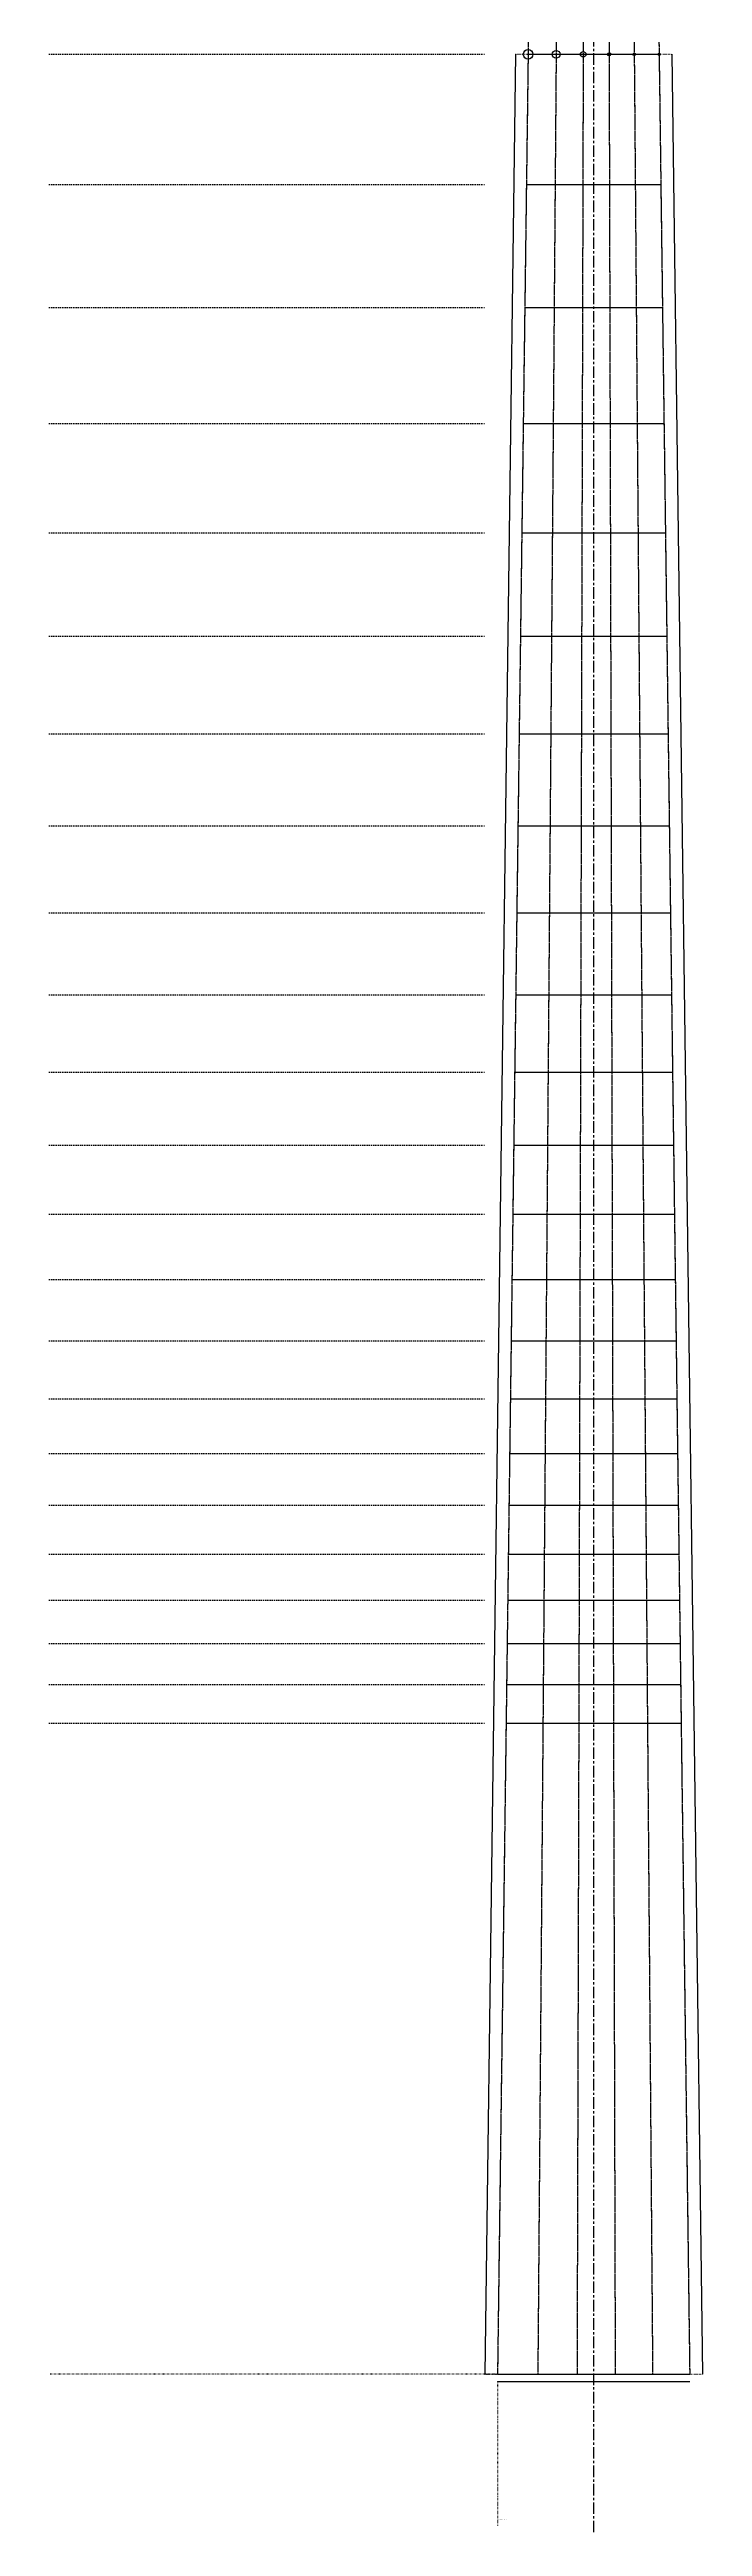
# Model space of a CAD drawing. Header units: millimetres. Extents: x 0 to 300, y -150 to 1050.
# Drawn here: x 0 to 180, y 68 to 751 of the extents above; entities that cross this region are included whole.
import ezdxf

# ---------------------------------------------------------------- set-up
doc = ezdxf.new("R2010")
doc.units = ezdxf.units.MM
for name, pattern in [('CENTER', [5.08, 3.175, -0.635, 0.635, -0.635]), ('DASHED', [1.524, 1.27, -0.254]), ('DASHED2', [0.762, 0.635, -0.127]), ('DOT', [0.508, 0, -0.508]), ('DOT2', [0.254, 0, -0.254])]:
    doc.linetypes.add(name, pattern=pattern)
doc.styles.add('OpenSans', font='OpenSans-Regular.ttf')

msp = doc.modelspace()

# ---------------------------------------------------------------- linework, layer by layer
at = {"linetype": 'CENTER'}
msp.add_line((150, 1050), (150, -150), dxfattribs=at)
at = {"linetype": 'DASHED'}
for p, q in [((134.58, 950), (123.5, 110)), ((141.25, 950), (134.61, 110)), ((147.65, 950), (145.43, 110)), ((153.74, 950), (155.95, 110)), ((159.62, 950), (166.27, 110)), ((165.42, 950), (176.5, 110))]:
    msp.add_line(p, q, dxfattribs=at)
at = {"linetype": 'DASHED2'}
for p, q in [((134.58, 950), (123.5, 110)), ((141.25, 950), (134.61, 110)), ((147.65, 950), (145.43, 110)), ((153.74, 950), (155.95, 110)), ((159.62, 950), (166.27, 110)), ((165.42, 950), (176.5, 110))]:
    msp.add_line(p, q, dxfattribs=at)
at = {"linetype": 'DOT'}
for p, q in [((0, 750), (120, 750)), ((0, 714.08), (120, 714.08)), ((0, 680.18), (120, 680.18)), ((0, 648.17), (120, 648.17)), ((0, 617.97), (120, 617.97)), ((0, 589.46), (120, 589.46)), ((0, 562.55), (120, 562.55)), ((0, 537.15), (120, 537.15)), ((0, 513.17), (120, 513.17)), ((0, 490.55), (120, 490.55)), ((0, 469.19), (120, 469.19)), ((0, 449.03), (120, 449.03)), ((0, 430), (120, 430)), ((0, 412.04), (120, 412.04)), ((0, 395.09), (120, 395.09)), ((0, 379.09), (120, 379.09)), ((0, 363.98), (120, 363.98)), ((0, 349.73), (120, 349.73)), ((0, 336.27), (120, 336.27)), ((0, 323.57), (120, 323.57)), ((0, 311.59), (120, 311.59)), ((0, 300.27), (120, 300.27)), ((0, 289.59), (120, 289.59))]:
    msp.add_line(p, q, dxfattribs=at)
for p, q in [((128.44, 750), (120, 110)), ((131.94, 750), (168.06, 750)), ((171.56, 750), (180, 110)), ((131.47, 714.08), (168.53, 714.08)), ((131.02, 680.18), (168.98, 680.18)), ((130.6, 648.17), (169.4, 648.17)), ((130.2, 617.97), (169.8, 617.97)), ((129.82, 589.46), (170.18, 589.46)), ((129.47, 562.55), (170.53, 562.55)), ((129.13, 537.15), (170.87, 537.15)), ((128.82, 513.17), (171.18, 513.17)), ((128.52, 490.55), (171.48, 490.55)), ((128.24, 469.19), (171.76, 469.19)), ((127.97, 449.03), (172.03, 449.03)), ((127.72, 430), (172.28, 430)), ((127.48, 412.04), (172.52, 412.04)), ((127.26, 395.09), (172.74, 395.09)), ((127.05, 379.09), (172.95, 379.09)), ((126.85, 363.98), (173.15, 363.98)), ((126.66, 349.73), (173.34, 349.73)), ((126.48, 336.27), (173.52, 336.27)), ((126.32, 323.57), (173.68, 323.57)), ((126.16, 311.59), (173.84, 311.59)), ((126.01, 300.27), (173.99, 300.27)), ((125.87, 289.59), (174.13, 289.59)), ((123.5, 110), (176.5, 110)), ((123.5, 108), (176.5, 108))]:
    msp.add_line(p, q)
at = {"linetype": 'DOT2'}
for p, q in [((131.94, 750), (123.5, 110)), ((128.44, 750), (171.56, 750)), ((168.06, 750), (176.5, 110)), ((123.5, 110), (0, 110)), ((120, 110), (180, 110)), ((123.5, 108), (123.5, 68))]:
    msp.add_line(p, q, dxfattribs=at)
for centre, radius in [((131.94, 750), 1.32), ((139.67, 750), 1.07), ((147.12, 750), 0.762), ((154.26, 750), 0.457), ((161.21, 750), 0.356), ((168.06, 750), 0.279)]:
    msp.add_circle(centre, radius)

# ---------------------------------------------------------------- texts
at = {"char_height": 0.1, "attachment_point": 1, "style": 'OpenSans'}
for s, insert in [('0 : 0.0 mm', (50, 750)), ('1 : 35.92 mm', (50, 714.08)), ('2 : 69.825 mm', (50, 680.18)), ('3 : 101.826 mm', (50, 648.17)), ('4 : 132.032 mm', (50, 617.97)), ('5 : 160.542 mm', (50, 589.46)), ('6 : 187.452 mm', (50, 562.55)), ('7 : 212.851 mm', (50, 537.15)), ('8 : 236.825 mm', (50, 513.17)), ('9 : 259.454 mm', (50, 490.55)), ('10 : 280.812 mm', (50, 469.19)), ('11 : 300.972 mm', (50, 449.03)), ('12 : 320.0 mm', (50, 430)), ('13 : 337.96 mm', (50, 412.04)), ('14 : 354.912 mm', (50, 395.09)), ('15 : 370.913 mm', (50, 379.09)), ('16 : 386.016 mm', (50, 363.98)), ('17 : 400.271 mm', (50, 349.73)), ('18 : 413.726 mm', (50, 336.27)), ('19 : 426.426 mm', (50, 323.57)), ('20 : 438.413 mm', (50, 311.59)), ('21 : 449.727 mm', (50, 300.27)), ('22 : 460.406 mm', (50, 289.59)), ('640.0 mm', (50, 110)), ('Puente con entonación/Intonated Bridge', (123.5, 70))]:
    msp.add_mtext(s, dxfattribs=dict(at, insert=insert))

doc.saveas('drawing.dxf')
